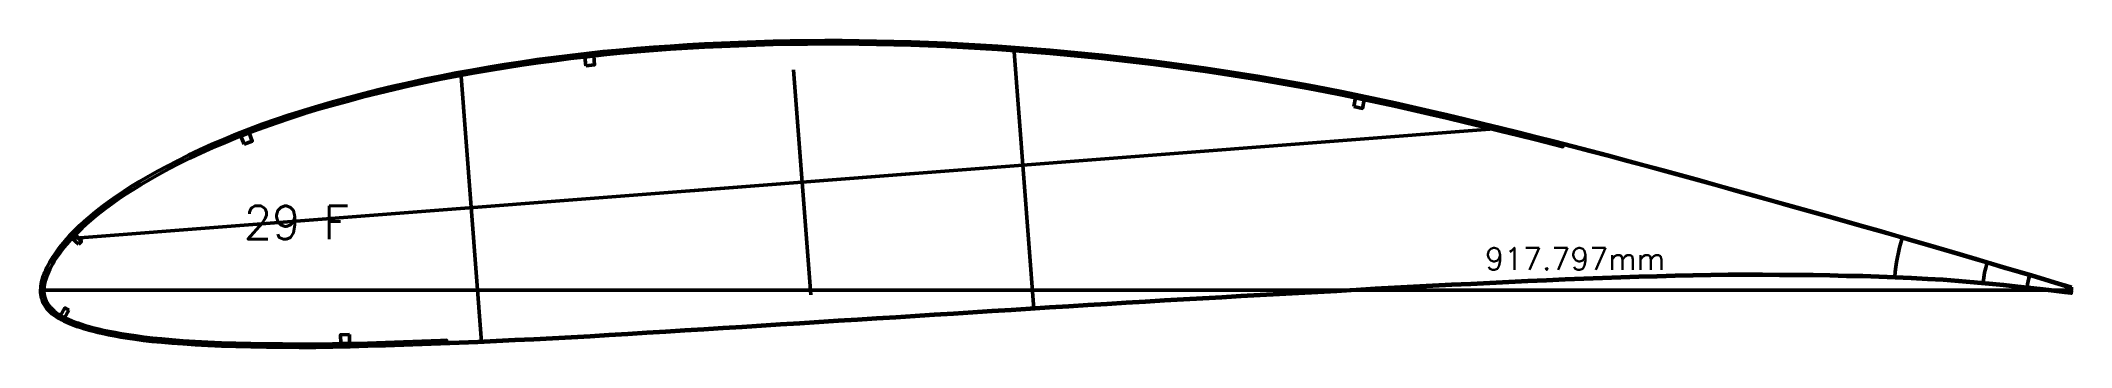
# Model space of a CAD drawing. Header units: metres. Extents: x -405 to 675, y -15418 to 133.
# Drawn here: x -344 to 574, y -5626 to -5487 of the extents above; entities that cross this region are included whole.
import ezdxf
from ezdxf.enums import TextEntityAlignment as Align

# ---------------------------------------------------------------- set-up
doc = ezdxf.new("R2010")
doc.units = ezdxf.units.M
for name, color, linetype, lineweight in [('FoilLayer', 7, 'Continuous', 50), ('RefFoilLayer', 7, 'Continuous', 50), ('StringerLayer', 7, 'Continuous', 50), ('SubLayer', 7, 'Continuous', 50), ('TextLayer', 7, 'Continuous', 50)]:
    doc.layers.add(name, color=color, linetype=linetype, lineweight=lineweight)
doc.styles.add('MSゴシック', font='romans')

msp = doc.modelspace()

# ---------------------------------------------------------------- texts
at = {"layer": 'TextLayer', "style": 'MSゴシック'}
msp.add_text('29 F', height=15, dxfattribs=at).set_placement((-252.39, -5576.84))
msp.add_text('917.797mm', height=10, dxfattribs=at).set_placement((390.06, -5593.79), align=Align.BOTTOM_RIGHT)

# ---------------------------------------------------------------- linework, layer by layer
at = {"layer": 'FoilLayer'}
msp.add_lwpolyline([(573.49, -5599.05), (570.68, -5598.15), (566.17, -5596.79), (561.28, -5595.28), (555.95, -5593.67), (550.14, -5591.95), (543.89, -5590.1), (537.27, -5588.13), (530.34, -5586.08), (523.21, -5583.97), (516.02, -5581.87), (508.77, -5579.8), (501.42, -5577.66), (493.98, -5575.47), (486.42, -5573.3), (478.74, -5571.11), (470.92, -5568.92), (462.96, -5566.67), (454.87, -5564.4), (446.69, -5562.1), (438.45, -5559.79), (430.18, -5557.48), (421.91, -5555.17), (413.65, -5552.87), (405.38, -5550.59), (397.13, -5548.32), (388.89, -5546.06), (380.68, -5543.83), (372.51, -5541.62), (364.35, -5539.45), (356.21, -5537.3), (348.08, -5535.18), (344.06, -5534.14), (343.8, -5535.15), (339.72, -5534.1), (331.64, -5532.04), (323.58, -5530.02), (315.52, -5528.03), (307.46, -5526.07), (299.41, -5524.14), (291.38, -5522.23), (283.41, -5520.37), (275.5, -5518.55), (267.64, -5516.79), (259.81, -5515.09), (252.02, -5513.45), (244.24, -5511.86), (236.48, -5510.32), (228.73, -5508.84), (221, -5507.41), (213.27, -5506.04), (205.54, -5504.73), (197.8, -5503.47), (190.05, -5502.27), (182.29, -5501.11), (174.52, -5500.01), (166.74, -5498.96), (158.95, -5497.96), (151.16, -5497.02), (143.34, -5496.12), (135.51, -5495.28), (127.65, -5494.48), (119.79, -5493.74), (111.92, -5493.03), (104.05, -5492.38), (96.19, -5491.78), (88.33, -5491.22), (80.49, -5490.72), (72.65, -5490.27), (64.82, -5489.88), (57, -5489.54), (49.19, -5489.26), (41.39, -5489.03), (33.59, -5488.85), (25.8, -5488.73), (18.01, -5488.67), (10.23, -5488.66), (2.45, -5488.71), (-5.34, -5488.82), (-13.11, -5488.98), (-20.88, -5489.19), (-28.63, -5489.46), (-36.37, -5489.79), (-44.09, -5490.17), (-51.8, -5490.61), (-59.48, -5491.1), (-67.13, -5491.64), (-74.72, -5492.24), (-82.26, -5492.9), (-89.74, -5493.63), (-97.2, -5494.43), (-104.65, -5495.31), (-112.08, -5496.25), (-119.49, -5497.25), (-126.88, -5498.32), (-134.23, -5499.46), (-141.55, -5500.66), (-148.83, -5501.92), (-156.07, -5503.25), (-163.25, -5504.65), (-170.38, -5506.11), (-177.44, -5507.64), (-184.45, -5509.24), (-191.38, -5510.9), (-198.26, -5512.65), (-205.08, -5514.46), (-211.82, -5516.31), (-218.42, -5518.21), (-224.88, -5520.16), (-231.21, -5522.18), (-237.4, -5524.26), (-243.45, -5526.4), (-249.38, -5528.61), (-255.17, -5530.88), (-260.8, -5533.19), (-266.27, -5535.55), (-271.57, -5537.94), (-276.67, -5540.36), (-281.57, -5542.77), (-286.24, -5545.17), (-290.66, -5547.54), (-294.82, -5549.87), (-298.72, -5552.16), (-302.36, -5554.41), (-305.77, -5556.6), (-308.93, -5558.73), (-311.87, -5560.79), (-314.59, -5562.78), (-317.1, -5564.7), (-319.42, -5566.55), (-321.55, -5568.34), (-323.52, -5570.08), (-325.33, -5571.76), (-327.02, -5573.39), (-328.57, -5574.96), (-330.01, -5576.47), (-331.33, -5577.94), (-332.55, -5579.35), (-333.68, -5580.73), (-334.72, -5582.07), (-335.68, -5583.36), (-336.56, -5584.62), (-337.38, -5585.84), (-338.12, -5587.04), (-338.8, -5588.21), (-339.44, -5589.34), (-340.01, -5590.42), (-340.51, -5591.47), (-340.95, -5592.54), (-341.36, -5593.58), (-341.71, -5594.56), (-342, -5595.5), (-342.23, -5596.45), (-342.41, -5597.39), (-342.55, -5598.3), (-342.63, -5599.18), (-342.67, -5600.06), (-342.67, -5600.86), (-342.61, -5601.68), (-342.48, -5602.49), (-342.27, -5603.3), (-342, -5604.12), (-341.65, -5604.93), (-341.23, -5605.72), (-340.74, -5606.5), (-340.16, -5607.26), (-339.51, -5608.01), (-338.78, -5608.74), (-337.98, -5609.45), (-337.1, -5610.14), (-336.16, -5610.8), (-335.14, -5611.44), (-334.05, -5612.06), (-332.87, -5612.66), (-331.6, -5613.24), (-330.25, -5613.8), (-328.8, -5614.36), (-327.26, -5614.91), (-325.62, -5615.46), (-323.88, -5616.01), (-322.02, -5616.55), (-320.04, -5617.09), (-317.91, -5617.61), (-315.62, -5618.13), (-313.15, -5618.64), (-310.5, -5619.15), (-307.63, -5619.67), (-304.53, -5620.18), (-301.19, -5620.67), (-297.56, -5621.15), (-293.63, -5621.6), (-289.35, -5622.02), (-284.71, -5622.41), (-279.69, -5622.79), (-274.3, -5623.14), (-268.54, -5623.45), (-262.42, -5623.7), (-255.95, -5623.91), (-249.14, -5624.07), (-242.07, -5624.2), (-234.8, -5624.29), (-227.39, -5624.32), (-219.86, -5624.3), (-212.19, -5624.2), (-204.37, -5624.04), (-196.4, -5623.84), (-188.32, -5623.61), (-180.13, -5623.34), (-171.85, -5623.03), (-163.48, -5622.71), (-160.67, -5622.6), (-160.63, -5623.65), (-155.03, -5623.43), (-146.62, -5623.09), (-138.22, -5622.72), (-129.8, -5622.32), (-121.33, -5621.89), (-112.83, -5621.45), (-104.32, -5620.99), (-95.81, -5620.53), (-87.31, -5620.05), (-78.8, -5619.54), (-70.25, -5619.01), (-61.66, -5618.47), (-53.05, -5617.94), (-44.42, -5617.41), (-35.79, -5616.87), (-27.13, -5616.32), (-18.45, -5615.77), (-9.76, -5615.22), (-1.08, -5614.67), (7.61, -5614.13), (16.3, -5613.59), (24.98, -5613.05), (33.66, -5612.5), (42.35, -5611.94), (51.04, -5611.39), (59.73, -5610.84), (68.42, -5610.3), (77.11, -5609.76), (85.79, -5609.21), (94.47, -5608.65), (103.16, -5608.09), (111.83, -5607.54), (120.5, -5606.99), (129.16, -5606.45), (137.81, -5605.92), (146.47, -5605.39), (155.11, -5604.87), (163.75, -5604.36), (172.38, -5603.87), (181.01, -5603.38), (189.66, -5602.91), (198.33, -5602.44), (207, -5601.96), (215.68, -5601.48), (224.36, -5601), (233.02, -5600.52), (241.69, -5600.05), (250.36, -5599.59), (259.03, -5599.12), (267.68, -5598.66), (276.32, -5598.19), (284.94, -5597.74), (293.54, -5597.3), (302.15, -5596.88), (310.77, -5596.46), (319.37, -5596.05), (327.94, -5595.64), (336.44, -5595.24), (344.88, -5594.87), (353.29, -5594.53), (361.67, -5594.21), (369.96, -5593.9), (378.17, -5593.64), (386.34, -5593.42), (394.49, -5593.25), (402.61, -5593.09), (410.66, -5592.94), (418.56, -5592.8), (426.3, -5592.74), (434.03, -5592.78), (441.75, -5592.82), (449.4, -5592.84), (456.95, -5592.92), (464.46, -5593.09), (471.96, -5593.26), (479.38, -5593.39), (486.69, -5593.58), (493.97, -5593.89), (501.3, -5594.27), (508.6, -5594.64), (515.71, -5595.04), (522.68, -5595.57), (529.61, -5596.18), (536.41, -5596.82), (542.99, -5597.45), (549.26, -5598.09), (555.18, -5598.75), (560.74, -5599.36), (565.91, -5599.97), (570.67, -5600.54), (573.62, -5600.93)], close=True, dxfattribs=at)
at = {"layer": 'RefFoilLayer'}
msp.add_lwpolyline([(573.62, -5598.62), (570.81, -5597.72), (566.3, -5596.36), (561.42, -5594.85), (556.08, -5593.24), (550.27, -5591.51), (544.01, -5589.66), (537.39, -5587.69), (530.47, -5585.64), (523.34, -5583.54), (516.15, -5581.44), (508.9, -5579.37), (501.55, -5577.22), (494.11, -5575.04), (486.54, -5572.87), (478.86, -5570.68), (471.04, -5568.49), (463.08, -5566.24), (454.99, -5563.97), (446.81, -5561.67), (438.57, -5559.36), (430.3, -5557.05), (422.03, -5554.74), (413.77, -5552.44), (405.5, -5550.15), (397.25, -5547.88), (389.01, -5545.63), (380.8, -5543.39), (372.62, -5541.19), (364.47, -5539.01), (356.32, -5536.86), (348.19, -5534.74), (340.09, -5532.65), (332.01, -5530.59), (323.94, -5528.56), (315.87, -5526.57), (307.81, -5524.61), (299.76, -5522.68), (291.73, -5520.77), (283.75, -5518.9), (275.83, -5517.09), (267.96, -5515.33), (260.12, -5513.62), (252.32, -5511.98), (244.53, -5510.39), (236.76, -5508.85), (229, -5507.36), (221.26, -5505.93), (213.52, -5504.56), (205.78, -5503.25), (198.03, -5501.99), (190.27, -5500.78), (182.5, -5499.63), (174.72, -5498.52), (166.93, -5497.47), (159.13, -5496.47), (151.33, -5495.52), (143.5, -5494.63), (135.66, -5493.79), (127.79, -5492.99), (119.92, -5492.24), (112.04, -5491.54), (104.16, -5490.88), (96.29, -5490.28), (88.43, -5489.73), (80.57, -5489.22), (72.73, -5488.78), (64.89, -5488.38), (57.06, -5488.04), (49.24, -5487.76), (41.42, -5487.53), (33.61, -5487.35), (25.81, -5487.23), (18.02, -5487.17), (10.22, -5487.16), (2.43, -5487.21), (-5.37, -5487.32), (-13.16, -5487.48), (-20.93, -5487.69), (-28.7, -5487.96), (-36.45, -5488.29), (-44.18, -5488.67), (-51.9, -5489.11), (-59.59, -5489.6), (-67.24, -5490.15), (-74.85, -5490.75), (-82.4, -5491.41), (-89.9, -5492.14), (-97.38, -5492.94), (-104.84, -5493.82), (-112.28, -5494.76), (-119.71, -5495.77), (-127.11, -5496.84), (-134.48, -5497.98), (-141.81, -5499.18), (-149.1, -5500.45), (-156.35, -5501.78), (-163.55, -5503.18), (-170.69, -5504.65), (-177.78, -5506.18), (-184.8, -5507.78), (-191.75, -5509.45), (-198.64, -5511.2), (-205.48, -5513.01), (-212.23, -5514.87), (-218.85, -5516.78), (-225.34, -5518.73), (-231.69, -5520.76), (-237.9, -5522.84), (-243.98, -5525), (-249.92, -5527.21), (-255.74, -5529.49), (-261.4, -5531.81), (-266.89, -5534.18), (-272.21, -5536.59), (-277.34, -5539.01), (-282.26, -5541.44), (-286.95, -5543.85), (-291.39, -5546.23), (-295.58, -5548.58), (-299.51, -5550.88), (-303.18, -5553.14), (-306.6, -5555.35), (-309.79, -5557.5), (-312.75, -5559.58), (-315.5, -5561.59), (-318.04, -5563.53), (-320.38, -5565.4), (-322.54, -5567.22), (-324.54, -5568.98), (-326.38, -5570.68), (-328.08, -5572.33), (-329.66, -5573.92), (-331.12, -5575.46), (-332.47, -5576.96), (-333.71, -5578.4), (-334.87, -5579.81), (-335.93, -5581.17), (-336.91, -5582.5), (-337.81, -5583.79), (-338.65, -5585.05), (-339.41, -5586.28), (-340.11, -5587.48), (-340.76, -5588.64), (-341.36, -5589.78), (-341.89, -5590.9), (-342.35, -5592), (-342.77, -5593.07), (-343.15, -5594.12), (-343.46, -5595.15), (-343.7, -5596.17), (-343.89, -5597.18), (-344.04, -5598.16), (-344.13, -5599.12), (-344.17, -5600.06), (-344.16, -5600.99), (-344.09, -5601.92), (-343.93, -5602.86), (-343.69, -5603.79), (-343.37, -5604.72), (-342.97, -5605.63), (-342.49, -5606.53), (-341.93, -5607.41), (-341.29, -5608.26), (-340.57, -5609.07), (-339.77, -5609.86), (-338.9, -5610.63), (-337.96, -5611.36), (-336.96, -5612.07), (-335.88, -5612.75), (-334.72, -5613.4), (-333.49, -5614.02), (-332.18, -5614.62), (-330.78, -5615.2), (-329.31, -5615.77), (-327.74, -5616.33), (-326.07, -5616.89), (-324.3, -5617.45), (-322.41, -5618), (-320.4, -5618.54), (-318.24, -5619.08), (-315.93, -5619.6), (-313.44, -5620.11), (-310.76, -5620.63), (-307.87, -5621.15), (-304.75, -5621.66), (-301.38, -5622.16), (-297.73, -5622.64), (-293.78, -5623.09), (-289.48, -5623.51), (-284.82, -5623.91), (-279.79, -5624.29), (-274.38, -5624.64), (-268.6, -5624.95), (-262.47, -5625.2), (-255.98, -5625.41), (-249.17, -5625.57), (-242.09, -5625.7), (-234.81, -5625.79), (-227.38, -5625.82), (-219.84, -5625.8), (-212.16, -5625.7), (-204.33, -5625.54), (-196.35, -5625.34), (-188.27, -5625.11), (-180.08, -5624.84), (-171.79, -5624.53), (-163.42, -5624.21), (-155.02, -5623.88), (-146.6, -5623.54), (-138.2, -5623.17), (-129.77, -5622.76), (-121.31, -5622.34), (-112.81, -5621.9), (-104.29, -5621.44), (-95.78, -5620.98), (-87.29, -5620.5), (-78.77, -5619.99), (-70.22, -5619.46), (-61.63, -5618.92), (-53.03, -5618.39), (-44.4, -5617.86), (-35.76, -5617.32), (-27.1, -5616.77), (-18.42, -5616.22), (-9.74, -5615.67), (-1.05, -5615.12), (7.64, -5614.58), (16.33, -5614.04), (25.01, -5613.5), (33.69, -5612.95), (42.38, -5612.39), (51.07, -5611.84), (59.76, -5611.29), (68.45, -5610.75), (77.13, -5610.21), (85.82, -5609.66), (94.5, -5609.1), (103.19, -5608.54), (111.86, -5607.99), (120.53, -5607.44), (129.18, -5606.9), (137.84, -5606.37), (146.49, -5605.84), (155.14, -5605.32), (163.78, -5604.81), (172.4, -5604.32), (181.03, -5603.83), (189.68, -5603.36), (198.35, -5602.89), (207.03, -5602.41), (215.7, -5601.93), (224.38, -5601.44), (233.05, -5600.97), (241.72, -5600.5), (250.38, -5600.03), (259.05, -5599.57), (267.71, -5599.11), (276.35, -5598.64), (284.96, -5598.19), (293.57, -5597.75), (302.17, -5597.33), (310.79, -5596.91), (319.39, -5596.5), (327.96, -5596.09), (336.46, -5595.69), (344.9, -5595.32), (353.31, -5594.98), (361.68, -5594.66), (369.97, -5594.35), (378.18, -5594.09), (386.35, -5593.87), (394.5, -5593.7), (402.62, -5593.54), (410.67, -5593.39), (418.56, -5593.25), (426.3, -5593.19), (434.03, -5593.23), (441.75, -5593.27), (449.4, -5593.29), (456.94, -5593.37), (464.45, -5593.54), (471.95, -5593.71), (479.36, -5593.84), (486.67, -5594.03), (493.95, -5594.34), (501.28, -5594.72), (508.57, -5595.09), (515.67, -5595.48), (522.64, -5596.02), (529.57, -5596.63), (536.37, -5597.27), (542.95, -5597.89), (549.21, -5598.54), (555.13, -5599.2), (560.69, -5599.81), (565.86, -5600.41), (570.61, -5600.99), (573.56, -5601.38)], close=True, dxfattribs=at)
at = {"layer": 'StringerLayer'}
for points in [[(-97.77, -5498.52), (-93.79, -5498.09), (-94.22, -5494.11), (-98.2, -5494.54), (-97.77, -5498.52)], [(249.3, -5516.96), (253.22, -5517.79), (254.04, -5513.87), (250.13, -5513.05), (249.3, -5516.96)], [(-252.25, -5534.03), (-248.53, -5532.57), (-249.98, -5528.85), (-253.71, -5530.31), (-252.25, -5534.03)], [(-327.1, -5579.22), (-325.73, -5577.77), (-328.63, -5575.02), (-330.01, -5576.47), (-327.1, -5579.22)], [(-331.43, -5608.95), (-333.17, -5607.96), (-335.13, -5611.45), (-333.39, -5612.43), (-331.43, -5608.95)], [(-204.62, -5620.04), (-208.61, -5620.12), (-208.53, -5624.12), (-204.53, -5624.04), (-204.62, -5620.04)]]:
    msp.add_lwpolyline(points, dxfattribs=at)
at = {"layer": 'SubLayer'}
for p, q in [((95.61, -5490.23), (104.7, -5608.45)), ((-154.27, -5501.4), (-144.88, -5623.46)), ((-3.91, -5500.3), (3.91, -5602.01)), ((316.73, -5526.78), (-332.25, -5576.72)), ((-50.43, -5555.03), (50.43, -5547.27)), ((-344.17, -5600), (573.62, -5600))]:
    msp.add_line(p, q, dxfattribs=at)
for radius, start, end in [(80, 162.84955, 175.61695), (40, 161.98326, 175.08203), (20, 160.48013, 175.93661)]:
    msp.add_arc((573.62, -5600), radius, start, end, dxfattribs=at)

msp.set_redraw_order([(e.dxf.handle, doc.entitydb.next_handle()) for e in msp.query("TEXT MTEXT ATTDEF DIMENSION ARC_DIMENSION")])  # texts and dimensions are drawn at this point

doc.saveas('drawing.dxf')
